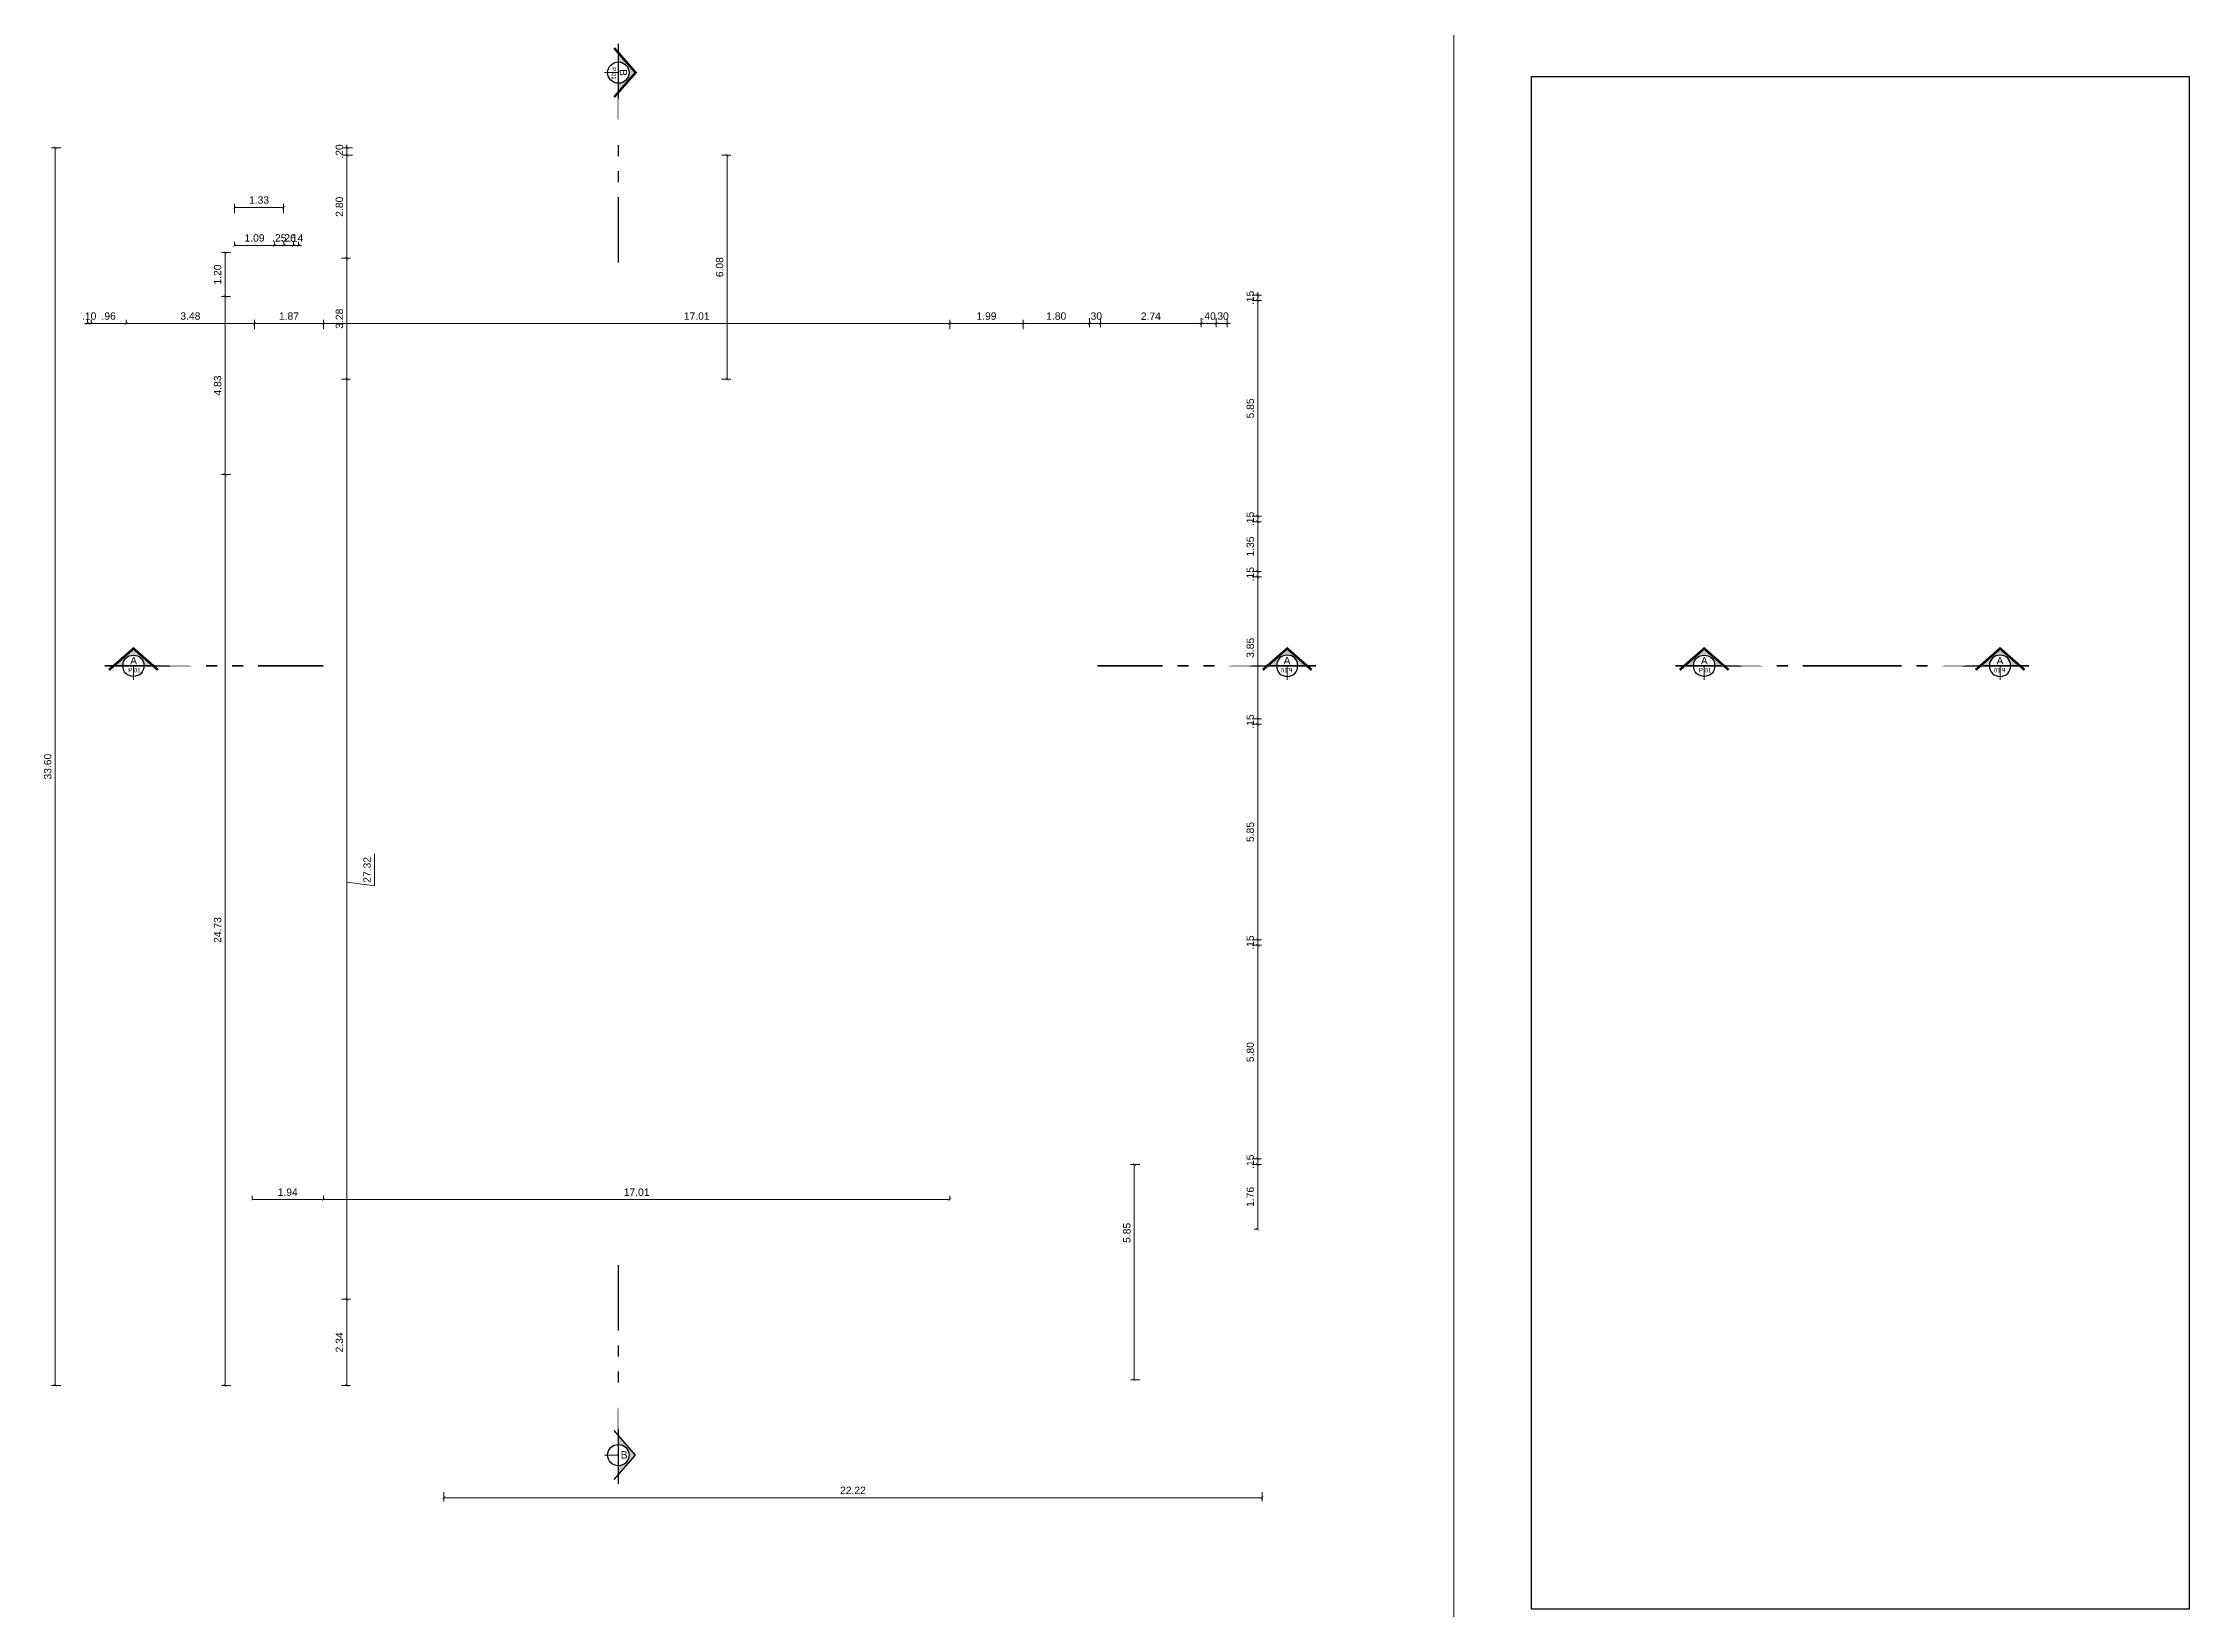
# Model space of a CAD drawing. Header units: metres. Extents: x 2458 to 3695, y 243 to 513.
# Drawn here: x 2495 to 2553.3, y 306.3 to 348.9 of the extents above; entities that cross this region are included whole.
import ezdxf
from ezdxf.enums import TextEntityAlignment as Align

# ---------------------------------------------------------------- set-up
doc = ezdxf.new("R2010")
doc.units = ezdxf.units.M
doc.header["$LTSCALE"] = 5
doc.header["$MEASUREMENT"] = 0
doc.header["$PDMODE"] = 1
for name, color, linetype, lineweight in [('2prancha', 4, 'Continuous', 18), ('ADD_LINE', 7, 'Continuous', 0), ('COTAS', 1, 'Continuous', 0), ('texto', 3, 'Continuous', 25)]:
    doc.layers.add(name, color=color, linetype=linetype, lineweight=lineweight)
for name, color, linetype in [('COTA 1 100', 2, 'Continuous'), ('PENA 02', 2, 'Continuous'), ('SIMB_CORTE', 3, 'Continuous')]:
    doc.layers.add(name, color=color, linetype=linetype)
doc.styles.add('Luana', font='arial.ttf')
doc.dimstyles.new('arial100', dxfattribs={"dimtxt": 0.2, "dimasz": 0.08, "dimexe": 0.1, "dimexo": 0.2, "dimgap": 0.1, "dimtad": 1, "dimzin": 4, "dimdsep": 46, "dimtxsty": 'Luana', "dimblk": 'ARCHTICK', "dimcen": 0, "dimclrd": 7, "dimclre": 7, "dimclrt": 256, "dimadec": 0, "dimazin": 0, "dimtfac": 1, "dimtix": 1, "dimtmove": 0, "dimatfit": 3, "dimldrblk": 'CLOSEDBLANK', "dimfxl": 0, "dimlwd": 5, "dimlwe": 5, "dimarcsym": 0})

msp = doc.modelspace()

# ---------------------------------------------------------------- blocks, each defined once
blk = doc.blocks.new('SIMBOLOCORTE')
at = {"layer": 'PENA 02'}
blk.add_hatch(color=251, dxfattribs=at).paths.add_polyline_path([(0.29, 0), (0.537, 0), (0, 0.47), (-0.537, 0), (-0.29, 0, -1)])
at = {"layer": 'COTAS', "ltscale": 50}
blk.add_lwpolyline([(0, -0.378), (0, 0)], dxfattribs=at)
at = {"layer": 'PENA 02', "color": 1, "const_width": 0.0392}
blk.add_lwpolyline([(1.648, 0), (-0.785, 0)], close=True, dxfattribs=at)
at = {"layer": 'PENA 02', "const_width": 0.0654}
blk.add_lwpolyline([(-0.665, -0.112), (0, 0.47), (0.665, -0.112)], dxfattribs=at)
at = {"layer": 'PENA 02', "color": 1, "const_width": 0.0392}
for points in [[(2.274, 0), (1.969, 0)], [(2.98, 0), (2.675, 0)], [(5.159, 0), (3.381, 0)]]:
    blk.add_lwpolyline(points, dxfattribs=at)
at = {"layer": 'PENA 02'}
blk.add_circle((0, 0), 0.29, dxfattribs=at)
at = {"layer": 'PENA 02', "style": 'Luana'}
for tag, height, p in [('CORTE', 0.2, (-0.001, 0.04)), ('PRANCHA', 0.117, (0.102, -0.177))]:
    blk.add_attdef(tag, text='', height=height, dxfattribs=at).set_placement(p, align=Align.CENTER)
at = {"layer": 'texto', "color": 250, "style": 'Luana'}
blk.add_text('P', height=0.117, dxfattribs=at).set_placement((-0.143, -0.176))
blk = doc.blocks.new('A$C34AC3BC9')
at = {"layer": 'PENA 02'}
blk.add_hatch(color=251, dxfattribs=at).paths.add_polyline_path([(0, -0.9), (0, -0.652), (0.47, -1.19), (0, -1.727), (0, -1.479, 1)])
at = {"layer": 'COTAS', "ltscale": 50}
blk.add_lwpolyline([(-0.378, -1.19), (0, -1.19)], dxfattribs=at)
at = {"layer": 'PENA 02', "color": 1, "const_width": 0.0392}
for points in [[(0, 3.969), (0, 2.191)], [(0, 1.79), (0, 1.485)], [(0, 1.084), (0, 0.779)]]:
    blk.add_lwpolyline(points, dxfattribs=at)
blk.add_lwpolyline([(0, 0.458), (0, -1.974)], close=True, dxfattribs=at)
at = {"layer": 'PENA 02'}
blk.add_lwpolyline([(-0.112, -1.855), (0.47, -1.19), (-0.112, -0.525)], dxfattribs=at)
blk.add_circle((0, -1.19), 0.29, dxfattribs=at)
at = {"layer": 'PENA 02', "style": 'Luana'}
blk.add_attdef('B', text='', height=0.2, dxfattribs=at).set_placement((0.157, -1.281), align=Align.CENTER)
blk = doc.blocks.new('_ArchTick')
at = {"color": 0, "linetype": 'ByBlock', "const_width": 0.15}
blk.add_lwpolyline([(-0.5, -0.5), (0.5, 0.5)], dxfattribs=at)
blk = doc.blocks.new('*D128')
at = {"layer": 'COTA 1 100', "color": 7, "lineweight": 5}
for p, q in [((2527.86, 342.01), (2528.11, 342.01)), ((2527.86, 341.86), (2528.11, 341.86)), ((2528.01, 342.01), (2528.01, 342.09)), ((2528.01, 342.01), (2528.01, 341.86)), ((2528.01, 341.86), (2528.01, 341.78))]:
    blk.add_line(p, q, dxfattribs=at)
at = {"layer": 'Defpoints', "color": 0}
for p in [(2526.477, 342.01), (2526.477, 341.86), (2528.01, 341.86)]:
    blk.add_point(p, dxfattribs=at)
at = {"layer": 'COTA 1 100', "color": 7, "lineweight": 5, "xscale": 0.08, "yscale": 0.08, "zscale": 0.08}
for p, rotation in [((2528.01, 342.01), 270), ((2528.01, 341.86), 90)]:
    blk.add_blockref('_ArchTick', p, dxfattribs=dict(at, rotation=rotation))
at = {"layer": 'COTA 1 100', "insert": (2527.808, 341.935), "char_height": 0.2, "attachment_point": 5, "rotation": 90, "style": 'Luana'}
blk.add_mtext('.15', dxfattribs=at)
blk = doc.blocks.new('_ClosedBlank')
at = {"layer": '2prancha', "color": 0, "lineweight": -2}
for p, q in [((-1, 0.17), (0, 0)), ((-1, 0.17), (-1, -0.17)), ((0, 0), (-1, -0.17))]:
    blk.add_line(p, q, dxfattribs=at)
blk = doc.blocks.new('*D129')
at = {"layer": 'COTA 1 100', "color": 7, "lineweight": 5}
for p, q in [((2527.86, 341.86), (2528.11, 341.86)), ((2528.01, 341.86), (2528.01, 336.01)), ((2527.86, 336.01), (2528.11, 336.01))]:
    blk.add_line(p, q, dxfattribs=at)
at = {"layer": 'Defpoints', "color": 0}
for p in [(2526.477, 341.86), (2526.477, 336.01), (2528.01, 336.01)]:
    blk.add_point(p, dxfattribs=at)
at = {"layer": 'COTA 1 100', "color": 7, "lineweight": 5, "xscale": 0.08, "yscale": 0.08, "zscale": 0.08}
for p, rotation in [((2528.01, 341.86), 90), ((2528.01, 336.01), 270)]:
    blk.add_blockref('_ArchTick', p, dxfattribs=dict(at, rotation=rotation))
at = {"layer": 'COTA 1 100', "insert": (2527.808, 338.935), "char_height": 0.2, "attachment_point": 5, "rotation": 90, "style": 'Luana'}
blk.add_mtext('5.85', dxfattribs=at)
blk = doc.blocks.new('*D130')
at = {"layer": 'COTA 1 100', "color": 7, "lineweight": 5}
for p, q in [((2527.86, 336.01), (2528.11, 336.01)), ((2527.86, 335.86), (2528.11, 335.86)), ((2528.01, 336.01), (2528.01, 336.09)), ((2528.01, 336.01), (2528.01, 335.86)), ((2528.01, 335.86), (2528.01, 335.78))]:
    blk.add_line(p, q, dxfattribs=at)
at = {"layer": 'Defpoints', "color": 0}
for p in [(2526.477, 336.01), (2526.477, 335.86), (2528.01, 335.86)]:
    blk.add_point(p, dxfattribs=at)
at = {"layer": 'COTA 1 100', "color": 7, "lineweight": 5, "xscale": 0.08, "yscale": 0.08, "zscale": 0.08}
for p, rotation in [((2528.01, 336.01), 270), ((2528.01, 335.86), 90)]:
    blk.add_blockref('_ArchTick', p, dxfattribs=dict(at, rotation=rotation))
at = {"layer": 'COTA 1 100', "insert": (2527.808, 335.935), "char_height": 0.2, "attachment_point": 5, "rotation": 90, "style": 'Luana'}
blk.add_mtext('.15', dxfattribs=at)
blk = doc.blocks.new('*D131')
at = {"layer": 'COTA 1 100', "color": 7, "lineweight": 5}
for p, q in [((2527.86, 335.86), (2528.11, 335.86)), ((2528.01, 335.86), (2528.01, 334.51)), ((2527.86, 334.51), (2528.11, 334.51))]:
    blk.add_line(p, q, dxfattribs=at)
at = {"layer": 'Defpoints', "color": 0}
for p in [(2526.477, 335.86), (2526.477, 334.51), (2528.01, 334.51)]:
    blk.add_point(p, dxfattribs=at)
at = {"layer": 'COTA 1 100', "color": 7, "lineweight": 5, "xscale": 0.08, "yscale": 0.08, "zscale": 0.08}
for p, rotation in [((2528.01, 335.86), 90), ((2528.01, 334.51), 270)]:
    blk.add_blockref('_ArchTick', p, dxfattribs=dict(at, rotation=rotation))
at = {"layer": 'COTA 1 100', "insert": (2527.808, 335.185), "char_height": 0.2, "attachment_point": 5, "rotation": 90, "style": 'Luana'}
blk.add_mtext('1.35', dxfattribs=at)
blk = doc.blocks.new('*D132')
at = {"layer": 'COTA 1 100', "color": 7, "lineweight": 5}
for p, q in [((2528.01, 334.51), (2528.01, 334.59)), ((2527.86, 334.51), (2528.11, 334.51)), ((2527.86, 334.36), (2528.11, 334.36)), ((2528.01, 334.51), (2528.01, 334.36)), ((2528.01, 334.36), (2528.01, 334.28))]:
    blk.add_line(p, q, dxfattribs=at)
at = {"layer": 'Defpoints', "color": 0}
for p in [(2526.472, 334.36), (2526.477, 334.51), (2528.01, 334.36)]:
    blk.add_point(p, dxfattribs=at)
at = {"layer": 'COTA 1 100', "color": 7, "lineweight": 5, "xscale": 0.08, "yscale": 0.08, "zscale": 0.08}
for p, rotation in [((2528.01, 334.51), 270), ((2528.01, 334.36), 90)]:
    blk.add_blockref('_ArchTick', p, dxfattribs=dict(at, rotation=rotation))
at = {"layer": 'COTA 1 100', "insert": (2527.808, 334.435), "char_height": 0.2, "attachment_point": 5, "rotation": 90, "style": 'Luana'}
blk.add_mtext('.15', dxfattribs=at)
blk = doc.blocks.new('*D133')
at = {"layer": 'COTA 1 100', "color": 7, "lineweight": 5}
for p, q in [((2527.86, 334.36), (2528.11, 334.36)), ((2528.01, 334.36), (2528.01, 330.51)), ((2527.86, 330.51), (2528.11, 330.51))]:
    blk.add_line(p, q, dxfattribs=at)
at = {"layer": 'Defpoints', "color": 0}
for p in [(2526.472, 334.36), (2526.467, 330.51), (2528.01, 330.51)]:
    blk.add_point(p, dxfattribs=at)
at = {"layer": 'COTA 1 100', "color": 7, "lineweight": 5, "xscale": 0.08, "yscale": 0.08, "zscale": 0.08}
for p, rotation in [((2528.01, 334.36), 90), ((2528.01, 330.51), 270)]:
    blk.add_blockref('_ArchTick', p, dxfattribs=dict(at, rotation=rotation))
at = {"layer": 'COTA 1 100', "insert": (2527.808, 332.435), "char_height": 0.2, "attachment_point": 5, "rotation": 90, "style": 'Luana'}
blk.add_mtext('3.85', dxfattribs=at)
blk = doc.blocks.new('*D134')
at = {"layer": 'COTA 1 100', "color": 7, "lineweight": 5}
for p, q in [((2527.86, 330.51), (2528.11, 330.51)), ((2528.01, 330.51), (2528.01, 330.59)), ((2528.01, 330.51), (2528.01, 330.36)), ((2527.86, 330.36), (2528.11, 330.36)), ((2528.01, 330.36), (2528.01, 330.28))]:
    blk.add_line(p, q, dxfattribs=at)
at = {"layer": 'Defpoints', "color": 0}
for p in [(2526.467, 330.51), (2526.477, 330.36), (2528.01, 330.36)]:
    blk.add_point(p, dxfattribs=at)
at = {"layer": 'COTA 1 100', "color": 7, "lineweight": 5, "xscale": 0.08, "yscale": 0.08, "zscale": 0.08}
for p, rotation in [((2528.01, 330.51), 270), ((2528.01, 330.36), 90)]:
    blk.add_blockref('_ArchTick', p, dxfattribs=dict(at, rotation=rotation))
at = {"layer": 'COTA 1 100', "insert": (2527.808, 330.435), "char_height": 0.2, "attachment_point": 5, "rotation": 90, "style": 'Luana'}
blk.add_mtext('.15', dxfattribs=at)
blk = doc.blocks.new('*D135')
at = {"layer": 'COTA 1 100', "color": 7, "lineweight": 5}
for p, q in [((2527.86, 330.36), (2528.11, 330.36)), ((2528.01, 330.36), (2528.01, 324.51)), ((2527.86, 324.51), (2528.11, 324.51))]:
    blk.add_line(p, q, dxfattribs=at)
at = {"layer": 'Defpoints', "color": 0}
for p in [(2526.477, 330.36), (2526.477, 324.51), (2528.01, 324.51)]:
    blk.add_point(p, dxfattribs=at)
at = {"layer": 'COTA 1 100', "color": 7, "lineweight": 5, "xscale": 0.08, "yscale": 0.08, "zscale": 0.08}
for p, rotation in [((2528.01, 330.36), 90), ((2528.01, 324.51), 270)]:
    blk.add_blockref('_ArchTick', p, dxfattribs=dict(at, rotation=rotation))
at = {"layer": 'COTA 1 100', "insert": (2527.808, 327.435), "char_height": 0.2, "attachment_point": 5, "rotation": 90, "style": 'Luana'}
blk.add_mtext('5.85', dxfattribs=at)
blk = doc.blocks.new('*D136')
at = {"layer": 'COTA 1 100', "color": 7, "lineweight": 5}
for p, q in [((2527.86, 324.51), (2528.11, 324.51)), ((2527.86, 324.36), (2528.11, 324.36)), ((2528.01, 324.51), (2528.01, 324.59)), ((2528.01, 324.51), (2528.01, 324.36)), ((2528.01, 324.36), (2528.01, 324.28))]:
    blk.add_line(p, q, dxfattribs=at)
at = {"layer": 'Defpoints', "color": 0}
for p in [(2526.477, 324.51), (2526.477, 324.36), (2528.01, 324.36)]:
    blk.add_point(p, dxfattribs=at)
at = {"layer": 'COTA 1 100', "color": 7, "lineweight": 5, "xscale": 0.08, "yscale": 0.08, "zscale": 0.08}
for p, rotation in [((2528.01, 324.51), 270), ((2528.01, 324.36), 90)]:
    blk.add_blockref('_ArchTick', p, dxfattribs=dict(at, rotation=rotation))
at = {"layer": 'COTA 1 100', "insert": (2527.808, 324.435), "char_height": 0.2, "attachment_point": 5, "rotation": 90, "style": 'Luana'}
blk.add_mtext('.15', dxfattribs=at)
blk = doc.blocks.new('*D137')
at = {"layer": 'COTA 1 100', "color": 7, "lineweight": 5}
for p, q in [((2527.86, 324.36), (2528.11, 324.36)), ((2528.01, 324.36), (2528.01, 318.56)), ((2527.86, 318.56), (2528.11, 318.56))]:
    blk.add_line(p, q, dxfattribs=at)
at = {"layer": 'Defpoints', "color": 0}
for p in [(2526.477, 324.36), (2526.477, 318.56), (2528.01, 318.56)]:
    blk.add_point(p, dxfattribs=at)
at = {"layer": 'COTA 1 100', "color": 7, "lineweight": 5, "xscale": 0.08, "yscale": 0.08, "zscale": 0.08}
for p, rotation in [((2528.01, 324.36), 90), ((2528.01, 318.56), 270)]:
    blk.add_blockref('_ArchTick', p, dxfattribs=dict(at, rotation=rotation))
at = {"layer": 'COTA 1 100', "insert": (2527.808, 321.46), "char_height": 0.2, "attachment_point": 5, "rotation": 90, "style": 'Luana'}
blk.add_mtext('5.80', dxfattribs=at)
blk = doc.blocks.new('*D138')
at = {"layer": 'COTA 1 100', "color": 7, "lineweight": 5}
for p, q in [((2527.86, 318.56), (2528.11, 318.56)), ((2527.86, 318.41), (2528.11, 318.41)), ((2528.01, 318.56), (2528.01, 318.64)), ((2528.01, 318.56), (2528.01, 318.41)), ((2528.01, 318.41), (2528.01, 318.33))]:
    blk.add_line(p, q, dxfattribs=at)
at = {"layer": 'Defpoints', "color": 0}
for p in [(2526.477, 318.56), (2526.477, 318.41), (2528.01, 318.41)]:
    blk.add_point(p, dxfattribs=at)
at = {"layer": 'COTA 1 100', "color": 7, "lineweight": 5, "xscale": 0.08, "yscale": 0.08, "zscale": 0.08}
for p, rotation in [((2528.01, 318.56), 270), ((2528.01, 318.41), 90)]:
    blk.add_blockref('_ArchTick', p, dxfattribs=dict(at, rotation=rotation))
at = {"layer": 'COTA 1 100', "insert": (2527.808, 318.485), "char_height": 0.2, "attachment_point": 5, "rotation": 90, "style": 'Luana'}
blk.add_mtext('.15', dxfattribs=at)
blk = doc.blocks.new('*D139')
at = {"layer": 'COTA 1 100', "color": 7, "lineweight": 5}
for p, q in [((2527.86, 318.41), (2528.11, 318.41)), ((2528.01, 318.41), (2528.01, 316.65)), ((2528.01, 316.65), (2527.91, 316.65))]:
    blk.add_line(p, q, dxfattribs=at)
at = {"layer": 'Defpoints', "color": 0}
for p in [(2526.477, 318.41), (2528.01, 316.65), (2528.127, 316.65)]:
    blk.add_point(p, dxfattribs=at)
at = {"layer": 'COTA 1 100', "color": 7, "lineweight": 5, "xscale": 0.08, "yscale": 0.08, "zscale": 0.08}
for p, rotation in [((2528.01, 318.41), 90), ((2528.01, 316.65), 270)]:
    blk.add_blockref('_ArchTick', p, dxfattribs=dict(at, rotation=rotation))
at = {"layer": 'COTA 1 100', "insert": (2527.808, 317.53), "char_height": 0.2, "attachment_point": 5, "rotation": 90, "style": 'Luana'}
blk.add_mtext('1.76', dxfattribs=at)
blk = doc.blocks.new('*D140')
at = {"layer": 'COTA 1 100', "color": 7, "lineweight": 5}
for p, q in [((2524.807, 318.41), (2524.557, 318.41)), ((2524.657, 318.41), (2524.657, 312.56)), ((2524.807, 312.56), (2524.557, 312.56))]:
    blk.add_line(p, q, dxfattribs=at)
at = {"layer": 'Defpoints', "color": 0}
for p in [(2525.867, 318.41), (2524.657, 312.56), (2525.867, 312.56)]:
    blk.add_point(p, dxfattribs=at)
at = {"layer": 'COTA 1 100', "color": 7, "lineweight": 5, "xscale": 0.08, "yscale": 0.08, "zscale": 0.08}
for p, rotation in [((2524.657, 318.41), 90), ((2524.657, 312.56), 270)]:
    blk.add_blockref('_ArchTick', p, dxfattribs=dict(at, rotation=rotation))
at = {"layer": 'COTA 1 100', "insert": (2524.455, 316.554), "char_height": 0.2, "attachment_point": 5, "rotation": 90, "style": 'Luana'}
blk.add_mtext('5.85', dxfattribs=at)
blk = doc.blocks.new('*D141')
at = {"layer": 'COTA 1 100', "color": 7, "lineweight": 5}
for p, q in [((2503.123, 314.75), (2503.373, 314.75)), ((2503.273, 314.75), (2503.273, 312.41)), ((2503.123, 312.41), (2503.373, 312.41))]:
    blk.add_line(p, q, dxfattribs=at)
at = {"layer": 'Defpoints', "color": 0}
for p in [(2502.637, 314.75), (2502.637, 312.41), (2503.273, 312.41)]:
    blk.add_point(p, dxfattribs=at)
at = {"layer": 'COTA 1 100', "color": 7, "lineweight": 5, "xscale": 0.08, "yscale": 0.08, "zscale": 0.08}
for p, rotation in [((2503.273, 314.75), 90), ((2503.273, 312.41), 270)]:
    blk.add_blockref('_ArchTick', p, dxfattribs=dict(at, rotation=rotation))
at = {"layer": 'COTA 1 100', "insert": (2503.071, 313.58), "char_height": 0.2, "attachment_point": 5, "rotation": 90, "style": 'Luana'}
blk.add_mtext('2.34', dxfattribs=at)
blk = doc.blocks.new('*D142')
at = {"layer": 'COTA 1 100', "color": 7, "lineweight": 5}
for p, q in [((2503.123, 339.73), (2503.373, 339.73)), ((2503.273, 312.41), (2503.273, 339.73)), ((2504.025, 325.97), (2504.025, 326.846)), ((2503.273, 326.07), (2504.025, 325.97)), ((2503.123, 312.41), (2503.373, 312.41))]:
    blk.add_line(p, q, dxfattribs=at)
at = {"layer": 'Defpoints', "color": 0}
for p in [(2502.637, 339.73), (2503.273, 339.73), (2502.637, 312.41)]:
    blk.add_point(p, dxfattribs=at)
at = {"layer": 'COTA 1 100', "color": 7, "lineweight": 5, "xscale": 0.08, "yscale": 0.08, "zscale": 0.08}
for p, rotation in [((2503.273, 339.73), 90), ((2503.273, 312.41), 270)]:
    blk.add_blockref('_ArchTick', p, dxfattribs=dict(at, rotation=rotation))
at = {"layer": 'COTA 1 100', "insert": (2503.822, 326.408), "char_height": 0.2, "attachment_point": 5, "rotation": 90, "style": 'Luana'}
blk.add_mtext('27.32', dxfattribs=at)
blk = doc.blocks.new('*D143')
at = {"layer": 'COTA 1 100', "color": 7, "lineweight": 5}
for p, q in [((2503.123, 343.01), (2503.373, 343.01)), ((2503.273, 339.73), (2503.273, 343.01)), ((2503.123, 339.73), (2503.373, 339.73))]:
    blk.add_line(p, q, dxfattribs=at)
at = {"layer": 'Defpoints', "color": 0}
for p in [(2502.082, 343.01), (2503.273, 343.01), (2502.637, 339.73)]:
    blk.add_point(p, dxfattribs=at)
at = {"layer": 'COTA 1 100', "color": 7, "lineweight": 5, "xscale": 0.08, "yscale": 0.08, "zscale": 0.08}
for p, rotation in [((2503.273, 343.01), 90), ((2503.273, 339.73), 270)]:
    blk.add_blockref('_ArchTick', p, dxfattribs=dict(at, rotation=rotation))
at = {"layer": 'COTA 1 100', "insert": (2503.071, 341.37), "char_height": 0.2, "attachment_point": 5, "rotation": 90, "style": 'Luana'}
blk.add_mtext('3.28', dxfattribs=at)
blk = doc.blocks.new('*D144')
at = {"layer": 'COTA 1 100', "color": 7, "lineweight": 5}
for p, q in [((2503.423, 345.81), (2503.173, 345.81)), ((2503.273, 343.01), (2503.273, 345.81)), ((2503.123, 343.01), (2503.373, 343.01))]:
    blk.add_line(p, q, dxfattribs=at)
at = {"layer": 'Defpoints', "color": 0}
for p in [(2503.273, 345.81), (2511.062, 345.81), (2502.082, 343.01)]:
    blk.add_point(p, dxfattribs=at)
at = {"layer": 'COTA 1 100', "color": 7, "lineweight": 5, "xscale": 0.08, "yscale": 0.08, "zscale": 0.08}
for p, rotation in [((2503.273, 345.81), 90), ((2503.273, 343.01), 270)]:
    blk.add_blockref('_ArchTick', p, dxfattribs=dict(at, rotation=rotation))
at = {"layer": 'COTA 1 100', "insert": (2503.071, 344.41), "char_height": 0.2, "attachment_point": 5, "rotation": 90, "style": 'Luana'}
blk.add_mtext('2.80', dxfattribs=at)
blk = doc.blocks.new('*D145')
at = {"layer": 'COTA 1 100', "color": 7, "lineweight": 5}
for p, q in [((2503.423, 346.01), (2503.173, 346.01)), ((2503.423, 345.81), (2503.173, 345.81)), ((2503.273, 346.01), (2503.273, 346.09)), ((2503.273, 345.81), (2503.273, 346.01)), ((2503.273, 345.81), (2503.273, 345.73))]:
    blk.add_line(p, q, dxfattribs=at)
at = {"layer": 'Defpoints', "color": 0}
for p in [(2503.273, 346.01), (2511.059, 346.01), (2511.062, 345.81)]:
    blk.add_point(p, dxfattribs=at)
at = {"layer": 'COTA 1 100', "color": 7, "lineweight": 5, "xscale": 0.08, "yscale": 0.08, "zscale": 0.08}
for p, rotation in [((2503.273, 346.01), 270), ((2503.273, 345.81), 90)]:
    blk.add_blockref('_ArchTick', p, dxfattribs=dict(at, rotation=rotation))
at = {"layer": 'COTA 1 100', "insert": (2503.071, 345.91), "char_height": 0.2, "attachment_point": 5, "rotation": 90, "style": 'Luana'}
blk.add_mtext('.20', dxfattribs=at)
blk = doc.blocks.new('*D146')
at = {"layer": 'COTA 1 100', "color": 7, "lineweight": 5}
for p, q in [((2500.115, 343.17), (2499.865, 343.17)), ((2499.965, 343.17), (2499.965, 341.97)), ((2500.115, 341.97), (2499.865, 341.97))]:
    blk.add_line(p, q, dxfattribs=at)
at = {"layer": 'Defpoints', "color": 0}
for p in [(2501.312, 343.17), (2499.965, 341.97), (2501.312, 341.97)]:
    blk.add_point(p, dxfattribs=at)
at = {"layer": 'COTA 1 100', "color": 7, "lineweight": 5, "xscale": 0.08, "yscale": 0.08, "zscale": 0.08}
for p, rotation in [((2499.965, 343.17), 90), ((2499.965, 341.97), 270)]:
    blk.add_blockref('_ArchTick', p, dxfattribs=dict(at, rotation=rotation))
at = {"layer": 'COTA 1 100', "insert": (2499.763, 342.57), "char_height": 0.2, "attachment_point": 5, "rotation": 90, "style": 'Luana'}
blk.add_mtext('1.20', dxfattribs=at)
blk = doc.blocks.new('*D147')
at = {"layer": 'COTA 1 100', "color": 7, "lineweight": 5}
for p, q in [((2501.822, 343.359), (2501.742, 343.359)), ((2501.822, 343.359), (2501.822, 343.459)), ((2501.963, 343.359), (2501.822, 343.359)), ((2501.963, 343.359), (2501.963, 343.459)), ((2501.963, 343.359), (2502.043, 343.359))]:
    blk.add_line(p, q, dxfattribs=at)
at = {"layer": 'Defpoints', "color": 0}
for p in [(2501.822, 343.359), (2501.822, 343.17), (2501.963, 343.17)]:
    blk.add_point(p, dxfattribs=at)
at = {"layer": 'COTA 1 100', "color": 7, "lineweight": 5, "xscale": 0.08, "yscale": 0.08, "zscale": 0.08}
blk.add_blockref('_ArchTick', (2501.822, 343.359), dxfattribs=at)
at = {"layer": 'COTA 1 100', "color": 7, "lineweight": 5, "xscale": 0.08, "yscale": 0.08, "zscale": 0.08, "rotation": 180}
blk.add_blockref('_ArchTick', (2501.963, 343.359), dxfattribs=at)
at = {"layer": 'COTA 1 100', "insert": (2501.893, 343.56), "char_height": 0.2, "attachment_point": 5, "style": 'Luana'}
blk.add_mtext('.14', dxfattribs=at)
blk = doc.blocks.new('*D148')
at = {"layer": 'COTA 1 100', "color": 7, "lineweight": 5}
for p, q in [((2501.562, 343.359), (2501.482, 343.359)), ((2501.562, 343.348), (2501.562, 343.459)), ((2501.822, 343.359), (2501.562, 343.359)), ((2501.822, 343.359), (2501.822, 343.459)), ((2501.822, 343.359), (2501.902, 343.359))]:
    blk.add_line(p, q, dxfattribs=at)
at = {"layer": 'Defpoints', "color": 0}
for p in [(2501.562, 343.359), (2501.562, 343.148), (2501.822, 343.17)]:
    blk.add_point(p, dxfattribs=at)
at = {"layer": 'COTA 1 100', "color": 7, "lineweight": 5, "xscale": 0.08, "yscale": 0.08, "zscale": 0.08}
blk.add_blockref('_ArchTick', (2501.562, 343.359), dxfattribs=at)
at = {"layer": 'COTA 1 100', "color": 7, "lineweight": 5, "xscale": 0.08, "yscale": 0.08, "zscale": 0.08, "rotation": 180}
blk.add_blockref('_ArchTick', (2501.822, 343.359), dxfattribs=at)
at = {"layer": 'COTA 1 100', "insert": (2501.692, 343.562), "char_height": 0.2, "attachment_point": 5, "style": 'Luana'}
blk.add_mtext('.26', dxfattribs=at)
blk = doc.blocks.new('*D149')
at = {"layer": 'COTA 1 100', "color": 7, "lineweight": 5}
for p, q in [((2501.312, 343.359), (2501.232, 343.359)), ((2501.312, 343.359), (2501.312, 343.459)), ((2501.562, 343.359), (2501.312, 343.359)), ((2501.562, 343.348), (2501.562, 343.459)), ((2501.562, 343.359), (2501.642, 343.359))]:
    blk.add_line(p, q, dxfattribs=at)
at = {"layer": 'Defpoints', "color": 0}
for p in [(2501.312, 343.359), (2501.312, 343.17), (2501.562, 343.148)]:
    blk.add_point(p, dxfattribs=at)
at = {"layer": 'COTA 1 100', "color": 7, "lineweight": 5, "xscale": 0.08, "yscale": 0.08, "zscale": 0.08}
blk.add_blockref('_ArchTick', (2501.312, 343.359), dxfattribs=at)
at = {"layer": 'COTA 1 100', "color": 7, "lineweight": 5, "xscale": 0.08, "yscale": 0.08, "zscale": 0.08, "rotation": 180}
blk.add_blockref('_ArchTick', (2501.562, 343.359), dxfattribs=at)
at = {"layer": 'COTA 1 100', "insert": (2501.437, 343.562), "char_height": 0.2, "attachment_point": 5, "style": 'Luana'}
blk.add_mtext('.25', dxfattribs=at)
blk = doc.blocks.new('*D150')
at = {"layer": 'COTA 1 100', "color": 7, "lineweight": 5}
for p, q in [((2500.222, 343.359), (2500.222, 343.459)), ((2501.312, 343.359), (2500.222, 343.359)), ((2501.312, 343.359), (2501.312, 343.459))]:
    blk.add_line(p, q, dxfattribs=at)
at = {"layer": 'Defpoints', "color": 0}
for p in [(2500.222, 343.359), (2500.222, 343.359), (2501.312, 343.17)]:
    blk.add_point(p, dxfattribs=at)
at = {"layer": 'COTA 1 100', "color": 7, "lineweight": 5, "xscale": 0.08, "yscale": 0.08, "zscale": 0.08, "rotation": 180}
blk.add_blockref('_ArchTick', (2500.222, 343.359), dxfattribs=at)
at = {"layer": 'COTA 1 100', "color": 7, "lineweight": 5, "xscale": 0.08, "yscale": 0.08, "zscale": 0.08}
blk.add_blockref('_ArchTick', (2501.312, 343.359), dxfattribs=at)
at = {"layer": 'COTA 1 100', "insert": (2500.767, 343.562), "char_height": 0.2, "attachment_point": 5, "style": 'Luana'}
blk.add_mtext('1.09', dxfattribs=at)
blk = doc.blocks.new('*D151')
at = {"layer": 'COTA 1 100', "color": 7, "lineweight": 5}
for p, q in [((2500.222, 344.239), (2500.222, 344.489)), ((2501.554, 344.239), (2501.554, 344.489)), ((2501.554, 344.389), (2500.222, 344.389))]:
    blk.add_line(p, q, dxfattribs=at)
at = {"layer": 'Defpoints', "color": 0}
for p in [(2500.222, 344.389), (2500.222, 343.156), (2501.554, 343.156)]:
    blk.add_point(p, dxfattribs=at)
at = {"layer": 'COTA 1 100', "color": 7, "lineweight": 5, "xscale": 0.08, "yscale": 0.08, "zscale": 0.08, "rotation": 180}
blk.add_blockref('_ArchTick', (2500.222, 344.389), dxfattribs=at)
at = {"layer": 'COTA 1 100', "color": 7, "lineweight": 5, "xscale": 0.08, "yscale": 0.08, "zscale": 0.08}
blk.add_blockref('_ArchTick', (2501.554, 344.389), dxfattribs=at)
at = {"layer": 'COTA 1 100', "insert": (2500.888, 344.591), "char_height": 0.2, "attachment_point": 5, "style": 'Luana'}
blk.add_mtext('1.33', dxfattribs=at)
blk = doc.blocks.new('*D152')
at = {"layer": 'COTA 1 100', "color": 7, "lineweight": 5}
for p, q in [((2526.877, 341.238), (2526.797, 341.238)), ((2526.877, 341.388), (2526.877, 341.138)), ((2527.177, 341.238), (2526.877, 341.238)), ((2527.177, 341.388), (2527.177, 341.138)), ((2527.177, 341.238), (2527.257, 341.238))]:
    blk.add_line(p, q, dxfattribs=at)
at = {"layer": 'Defpoints', "color": 0}
for p in [(2526.877, 342.02), (2527.177, 342.02), (2526.877, 341.238)]:
    blk.add_point(p, dxfattribs=at)
at = {"layer": 'COTA 1 100', "color": 7, "lineweight": 5, "xscale": 0.08, "yscale": 0.08, "zscale": 0.08}
blk.add_blockref('_ArchTick', (2526.877, 341.238), dxfattribs=at)
at = {"layer": 'COTA 1 100', "color": 7, "lineweight": 5, "xscale": 0.08, "yscale": 0.08, "zscale": 0.08, "rotation": 180}
blk.add_blockref('_ArchTick', (2527.177, 341.238), dxfattribs=at)
at = {"layer": 'COTA 1 100', "insert": (2527.027, 341.44), "char_height": 0.2, "attachment_point": 5, "style": 'Luana'}
blk.add_mtext('.30', dxfattribs=at)
blk = doc.blocks.new('*D153')
at = {"layer": 'COTA 1 100', "color": 7, "lineweight": 5}
for p, q in [((2526.477, 341.238), (2526.397, 341.238)), ((2526.477, 341.388), (2526.477, 341.138)), ((2526.877, 341.238), (2526.477, 341.238)), ((2526.877, 341.388), (2526.877, 341.138)), ((2526.877, 341.238), (2526.957, 341.238))]:
    blk.add_line(p, q, dxfattribs=at)
at = {"layer": 'Defpoints', "color": 0}
for p in [(2526.477, 341.885), (2526.877, 342.02), (2526.477, 341.238)]:
    blk.add_point(p, dxfattribs=at)
at = {"layer": 'COTA 1 100', "color": 7, "lineweight": 5, "xscale": 0.08, "yscale": 0.08, "zscale": 0.08}
blk.add_blockref('_ArchTick', (2526.477, 341.238), dxfattribs=at)
at = {"layer": 'COTA 1 100', "color": 7, "lineweight": 5, "xscale": 0.08, "yscale": 0.08, "zscale": 0.08, "rotation": 180}
blk.add_blockref('_ArchTick', (2526.877, 341.238), dxfattribs=at)
at = {"layer": 'COTA 1 100', "insert": (2526.677, 341.44), "char_height": 0.2, "attachment_point": 5, "style": 'Luana'}
blk.add_mtext('.40', dxfattribs=at)
blk = doc.blocks.new('*D154')
at = {"layer": 'COTA 1 100', "color": 7, "lineweight": 5}
for p, q in [((2523.737, 341.388), (2523.737, 341.138)), ((2526.477, 341.238), (2523.737, 341.238)), ((2526.477, 341.388), (2526.477, 341.138))]:
    blk.add_line(p, q, dxfattribs=at)
at = {"layer": 'Defpoints', "color": 0}
for p in [(2523.737, 341.86), (2526.477, 341.885), (2523.737, 341.238)]:
    blk.add_point(p, dxfattribs=at)
at = {"layer": 'COTA 1 100', "color": 7, "lineweight": 5, "xscale": 0.08, "yscale": 0.08, "zscale": 0.08, "rotation": 180}
blk.add_blockref('_ArchTick', (2523.737, 341.238), dxfattribs=at)
at = {"layer": 'COTA 1 100', "color": 7, "lineweight": 5, "xscale": 0.08, "yscale": 0.08, "zscale": 0.08}
blk.add_blockref('_ArchTick', (2526.477, 341.238), dxfattribs=at)
at = {"layer": 'COTA 1 100', "insert": (2525.107, 341.438), "char_height": 0.2, "attachment_point": 5, "style": 'Luana'}
blk.add_mtext('2.74', dxfattribs=at)
blk = doc.blocks.new('*D155')
at = {"layer": 'COTA 1 100', "color": 7, "lineweight": 5}
for p, q in [((2523.437, 341.238), (2523.357, 341.238)), ((2523.437, 341.388), (2523.437, 341.138)), ((2523.737, 341.238), (2523.437, 341.238)), ((2523.737, 341.388), (2523.737, 341.138)), ((2523.737, 341.238), (2523.817, 341.238))]:
    blk.add_line(p, q, dxfattribs=at)
at = {"layer": 'Defpoints', "color": 0}
for p in [(2523.437, 341.96), (2523.737, 341.86), (2523.437, 341.238)]:
    blk.add_point(p, dxfattribs=at)
at = {"layer": 'COTA 1 100', "color": 7, "lineweight": 5, "xscale": 0.08, "yscale": 0.08, "zscale": 0.08}
blk.add_blockref('_ArchTick', (2523.437, 341.238), dxfattribs=at)
at = {"layer": 'COTA 1 100', "color": 7, "lineweight": 5, "xscale": 0.08, "yscale": 0.08, "zscale": 0.08, "rotation": 180}
blk.add_blockref('_ArchTick', (2523.737, 341.238), dxfattribs=at)
at = {"layer": 'COTA 1 100', "insert": (2523.587, 341.44), "char_height": 0.2, "attachment_point": 5, "style": 'Luana'}
blk.add_mtext('.30', dxfattribs=at)
blk = doc.blocks.new('*D156')
at = {"layer": 'COTA 1 100', "color": 7, "lineweight": 5}
for p, q in [((2521.637, 341.088), (2521.637, 341.338)), ((2523.437, 341.238), (2521.637, 341.238)), ((2523.437, 341.388), (2523.437, 341.138))]:
    blk.add_line(p, q, dxfattribs=at)
at = {"layer": 'Defpoints', "color": 0}
for p in [(2523.437, 341.96), (2521.637, 341.238), (2521.637, 340.86)]:
    blk.add_point(p, dxfattribs=at)
at = {"layer": 'COTA 1 100', "color": 7, "lineweight": 5, "xscale": 0.08, "yscale": 0.08, "zscale": 0.08, "rotation": 180}
blk.add_blockref('_ArchTick', (2521.637, 341.238), dxfattribs=at)
at = {"layer": 'COTA 1 100', "color": 7, "lineweight": 5, "xscale": 0.08, "yscale": 0.08, "zscale": 0.08}
blk.add_blockref('_ArchTick', (2523.437, 341.238), dxfattribs=at)
at = {"layer": 'COTA 1 100', "insert": (2522.537, 341.44), "char_height": 0.2, "attachment_point": 5, "style": 'Luana'}
blk.add_mtext('1.80', dxfattribs=at)
blk = doc.blocks.new('*D157')
at = {"layer": 'COTA 1 100', "color": 7, "lineweight": 5}
for p, q in [((2519.647, 341.088), (2519.647, 341.338)), ((2521.637, 341.238), (2519.647, 341.238)), ((2521.637, 341.088), (2521.637, 341.338))]:
    blk.add_line(p, q, dxfattribs=at)
at = {"layer": 'Defpoints', "color": 0}
for p in [(2519.647, 341.238), (2521.637, 340.86), (2519.647, 339.73)]:
    blk.add_point(p, dxfattribs=at)
at = {"layer": 'COTA 1 100', "color": 7, "lineweight": 5, "xscale": 0.08, "yscale": 0.08, "zscale": 0.08, "rotation": 180}
blk.add_blockref('_ArchTick', (2519.647, 341.238), dxfattribs=at)
at = {"layer": 'COTA 1 100', "color": 7, "lineweight": 5, "xscale": 0.08, "yscale": 0.08, "zscale": 0.08}
blk.add_blockref('_ArchTick', (2521.637, 341.238), dxfattribs=at)
at = {"layer": 'COTA 1 100', "insert": (2520.642, 341.44), "char_height": 0.2, "attachment_point": 5, "style": 'Luana'}
blk.add_mtext('1.99', dxfattribs=at)
blk = doc.blocks.new('*D158')
at = {"layer": 'COTA 1 100', "color": 7, "lineweight": 5}
for p, q in [((2502.637, 341.088), (2502.637, 341.338)), ((2519.647, 341.238), (2502.637, 341.238)), ((2519.647, 341.088), (2519.647, 341.338))]:
    blk.add_line(p, q, dxfattribs=at)
at = {"layer": 'Defpoints', "color": 0}
for p in [(2502.637, 341.238), (2502.637, 339.73), (2519.647, 339.73)]:
    blk.add_point(p, dxfattribs=at)
at = {"layer": 'COTA 1 100', "color": 7, "lineweight": 5, "xscale": 0.08, "yscale": 0.08, "zscale": 0.08, "rotation": 180}
blk.add_blockref('_ArchTick', (2502.637, 341.238), dxfattribs=at)
at = {"layer": 'COTA 1 100', "color": 7, "lineweight": 5, "xscale": 0.08, "yscale": 0.08, "zscale": 0.08}
blk.add_blockref('_ArchTick', (2519.647, 341.238), dxfattribs=at)
at = {"layer": 'COTA 1 100', "insert": (2512.774, 341.44), "char_height": 0.2, "attachment_point": 5, "style": 'Luana'}
blk.add_mtext('17.01', dxfattribs=at)
blk = doc.blocks.new('*D159')
at = {"layer": 'COTA 1 100', "color": 7, "lineweight": 5}
for p, q in [((2500.765, 341.088), (2500.765, 341.338)), ((2502.637, 341.238), (2500.765, 341.238)), ((2502.637, 341.088), (2502.637, 341.338))]:
    blk.add_line(p, q, dxfattribs=at)
at = {"layer": 'Defpoints', "color": 0}
for p in [(2500.765, 341.238), (2500.765, 339.555), (2502.637, 339.73)]:
    blk.add_point(p, dxfattribs=at)
at = {"layer": 'COTA 1 100', "color": 7, "lineweight": 5, "xscale": 0.08, "yscale": 0.08, "zscale": 0.08, "rotation": 180}
blk.add_blockref('_ArchTick', (2500.765, 341.238), dxfattribs=at)
at = {"layer": 'COTA 1 100', "color": 7, "lineweight": 5, "xscale": 0.08, "yscale": 0.08, "zscale": 0.08}
blk.add_blockref('_ArchTick', (2502.637, 341.238), dxfattribs=at)
at = {"layer": 'COTA 1 100', "insert": (2501.701, 341.44), "char_height": 0.2, "attachment_point": 5, "style": 'Luana'}
blk.add_mtext('1.87', dxfattribs=at)
blk = doc.blocks.new('*D160')
at = {"layer": 'COTA 1 100', "color": 7, "lineweight": 5}
for p, q in [((2497.282, 341.238), (2497.282, 341.338)), ((2500.765, 341.238), (2497.282, 341.238)), ((2500.765, 341.088), (2500.765, 341.338))]:
    blk.add_line(p, q, dxfattribs=at)
at = {"layer": 'Defpoints', "color": 0}
for p in [(2497.282, 341.238), (2497.282, 341.238), (2500.765, 339.555)]:
    blk.add_point(p, dxfattribs=at)
at = {"layer": 'COTA 1 100', "color": 7, "lineweight": 5, "xscale": 0.08, "yscale": 0.08, "zscale": 0.08, "rotation": 180}
blk.add_blockref('_ArchTick', (2497.282, 341.238), dxfattribs=at)
at = {"layer": 'COTA 1 100', "color": 7, "lineweight": 5, "xscale": 0.08, "yscale": 0.08, "zscale": 0.08}
blk.add_blockref('_ArchTick', (2500.765, 341.238), dxfattribs=at)
at = {"layer": 'COTA 1 100', "insert": (2499.023, 341.44), "char_height": 0.2, "attachment_point": 5, "style": 'Luana'}
blk.add_mtext('3.48', dxfattribs=at)
blk = doc.blocks.new('*D161')
at = {"layer": 'COTA 1 100', "color": 7, "lineweight": 5}
for p, q in [((2496.325, 341.238), (2496.325, 341.338)), ((2497.282, 341.238), (2496.325, 341.238)), ((2497.282, 341.238), (2497.282, 341.338))]:
    blk.add_line(p, q, dxfattribs=at)
at = {"layer": 'Defpoints', "color": 0}
for p in [(2496.325, 341.238), (2496.325, 341.238), (2497.282, 341.238)]:
    blk.add_point(p, dxfattribs=at)
at = {"layer": 'COTA 1 100', "color": 7, "lineweight": 5, "xscale": 0.08, "yscale": 0.08, "zscale": 0.08, "rotation": 180}
blk.add_blockref('_ArchTick', (2496.325, 341.238), dxfattribs=at)
at = {"layer": 'COTA 1 100', "color": 7, "lineweight": 5, "xscale": 0.08, "yscale": 0.08, "zscale": 0.08}
blk.add_blockref('_ArchTick', (2497.282, 341.238), dxfattribs=at)
at = {"layer": 'COTA 1 100', "insert": (2496.804, 341.44), "char_height": 0.2, "attachment_point": 5, "style": 'Luana'}
blk.add_mtext('.96', dxfattribs=at)
blk = doc.blocks.new('*D162')
at = {"layer": 'COTA 1 100', "color": 7, "lineweight": 5}
for p, q in [((2496.225, 341.238), (2496.145, 341.238)), ((2496.225, 341.238), (2496.225, 341.338)), ((2496.325, 341.238), (2496.225, 341.238)), ((2496.325, 341.238), (2496.325, 341.338)), ((2496.325, 341.238), (2496.405, 341.238))]:
    blk.add_line(p, q, dxfattribs=at)
at = {"layer": 'Defpoints', "color": 0}
for p in [(2496.225, 341.238), (2496.225, 341.198), (2496.325, 341.238)]:
    blk.add_point(p, dxfattribs=at)
at = {"layer": 'COTA 1 100', "color": 7, "lineweight": 5, "xscale": 0.08, "yscale": 0.08, "zscale": 0.08}
blk.add_blockref('_ArchTick', (2496.225, 341.238), dxfattribs=at)
at = {"layer": 'COTA 1 100', "color": 7, "lineweight": 5, "xscale": 0.08, "yscale": 0.08, "zscale": 0.08, "rotation": 180}
blk.add_blockref('_ArchTick', (2496.325, 341.238), dxfattribs=at)
at = {"layer": 'COTA 1 100', "insert": (2496.275, 341.44), "char_height": 0.2, "attachment_point": 5, "style": 'Luana'}
blk.add_mtext('.10', dxfattribs=at)
blk = doc.blocks.new('*D163')
at = {"layer": 'COTA 1 100', "color": 7, "lineweight": 5}
for p, q in [((2513.448, 345.81), (2513.698, 345.81)), ((2513.598, 345.81), (2513.598, 339.73)), ((2513.448, 339.73), (2513.698, 339.73))]:
    blk.add_line(p, q, dxfattribs=at)
at = {"layer": 'Defpoints', "color": 0}
for p in [(2511.062, 345.81), (2511.142, 339.73), (2513.598, 339.73)]:
    blk.add_point(p, dxfattribs=at)
at = {"layer": 'COTA 1 100', "color": 7, "lineweight": 5, "xscale": 0.08, "yscale": 0.08, "zscale": 0.08}
for p, rotation in [((2513.598, 345.81), 90), ((2513.598, 339.73), 270)]:
    blk.add_blockref('_ArchTick', p, dxfattribs=dict(at, rotation=rotation))
at = {"layer": 'COTA 1 100', "insert": (2513.396, 342.77), "char_height": 0.2, "attachment_point": 5, "rotation": 90, "style": 'Luana'}
blk.add_mtext('6.08', dxfattribs=at)
blk = doc.blocks.new('*D164')
at = {"layer": 'COTA 1 100', "color": 7, "lineweight": 5}
for p, q in [((2502.637, 317.455), (2502.637, 317.555)), ((2519.647, 317.455), (2502.637, 317.455)), ((2519.647, 317.455), (2519.647, 317.555))]:
    blk.add_line(p, q, dxfattribs=at)
at = {"layer": 'Defpoints', "color": 0}
for p in [(2502.637, 317.455), (2502.637, 317.45), (2519.647, 317.45)]:
    blk.add_point(p, dxfattribs=at)
at = {"layer": 'COTA 1 100', "color": 7, "lineweight": 5, "xscale": 0.08, "yscale": 0.08, "zscale": 0.08, "rotation": 180}
blk.add_blockref('_ArchTick', (2502.637, 317.455), dxfattribs=at)
at = {"layer": 'COTA 1 100', "color": 7, "lineweight": 5, "xscale": 0.08, "yscale": 0.08, "zscale": 0.08}
blk.add_blockref('_ArchTick', (2519.647, 317.455), dxfattribs=at)
at = {"layer": 'COTA 1 100', "insert": (2511.142, 317.657), "char_height": 0.2, "attachment_point": 5, "style": 'Luana'}
blk.add_mtext('17.01', dxfattribs=at)
blk = doc.blocks.new('*D165')
at = {"layer": 'COTA 1 100', "color": 7, "lineweight": 5}
for p, q in [((2500.697, 317.455), (2500.697, 317.555)), ((2502.637, 317.455), (2500.697, 317.455)), ((2502.637, 317.455), (2502.637, 317.555))]:
    blk.add_line(p, q, dxfattribs=at)
at = {"layer": 'Defpoints', "color": 0}
for p in [(2500.697, 317.455), (2500.697, 317.455), (2502.637, 317.45)]:
    blk.add_point(p, dxfattribs=at)
at = {"layer": 'COTA 1 100', "color": 7, "lineweight": 5, "xscale": 0.08, "yscale": 0.08, "zscale": 0.08, "rotation": 180}
blk.add_blockref('_ArchTick', (2500.697, 317.455), dxfattribs=at)
at = {"layer": 'COTA 1 100', "color": 7, "lineweight": 5, "xscale": 0.08, "yscale": 0.08, "zscale": 0.08}
blk.add_blockref('_ArchTick', (2502.637, 317.455), dxfattribs=at)
at = {"layer": 'COTA 1 100', "insert": (2501.667, 317.657), "char_height": 0.2, "attachment_point": 5, "style": 'Luana'}
blk.add_mtext('1.94', dxfattribs=at)
blk = doc.blocks.new('*D166')
at = {"layer": 'COTA 1 100', "color": 7, "lineweight": 5}
for p, q in [((2500.115, 341.97), (2499.865, 341.97)), ((2499.965, 341.97), (2499.965, 337.14)), ((2500.115, 337.14), (2499.865, 337.14))]:
    blk.add_line(p, q, dxfattribs=at)
at = {"layer": 'Defpoints', "color": 0}
for p in [(2501.312, 341.97), (2499.965, 337.14), (2500.697, 337.14)]:
    blk.add_point(p, dxfattribs=at)
at = {"layer": 'COTA 1 100', "color": 7, "lineweight": 5, "xscale": 0.08, "yscale": 0.08, "zscale": 0.08}
for p, rotation in [((2499.965, 341.97), 90), ((2499.965, 337.14), 270)]:
    blk.add_blockref('_ArchTick', p, dxfattribs=dict(at, rotation=rotation))
at = {"layer": 'COTA 1 100', "insert": (2499.763, 339.555), "char_height": 0.2, "attachment_point": 5, "rotation": 90, "style": 'Luana'}
blk.add_mtext('4.83', dxfattribs=at)
blk = doc.blocks.new('*D167')
at = {"layer": 'COTA 1 100', "color": 7, "lineweight": 5}
for p, q in [((2500.115, 337.14), (2499.865, 337.14)), ((2499.965, 337.14), (2499.965, 312.41)), ((2500.115, 312.41), (2499.865, 312.41))]:
    blk.add_line(p, q, dxfattribs=at)
at = {"layer": 'Defpoints', "color": 0}
for p in [(2500.697, 337.14), (2499.965, 312.41), (2500.697, 312.41)]:
    blk.add_point(p, dxfattribs=at)
at = {"layer": 'COTA 1 100', "color": 7, "lineweight": 5, "xscale": 0.08, "yscale": 0.08, "zscale": 0.08}
for p, rotation in [((2499.965, 337.14), 90), ((2499.965, 312.41), 270)]:
    blk.add_blockref('_ArchTick', p, dxfattribs=dict(at, rotation=rotation))
at = {"layer": 'COTA 1 100', "insert": (2499.763, 324.775), "char_height": 0.2, "attachment_point": 5, "rotation": 90, "style": 'Luana'}
blk.add_mtext('24.73', dxfattribs=at)
blk = doc.blocks.new('*D168')
at = {"layer": 'COTA 1 100', "color": 7, "lineweight": 5}
for p, q in [((2505.907, 309.513), (2505.907, 309.263)), ((2528.127, 309.513), (2528.127, 309.263)), ((2528.127, 309.363), (2505.907, 309.363))]:
    blk.add_line(p, q, dxfattribs=at)
at = {"layer": 'Defpoints', "color": 0}
for p in [(2528.127, 311.21), (2505.907, 309.81), (2505.907, 309.363)]:
    blk.add_point(p, dxfattribs=at)
at = {"layer": 'COTA 1 100', "color": 7, "lineweight": 5, "xscale": 0.08, "yscale": 0.08, "zscale": 0.08, "rotation": 180}
blk.add_blockref('_ArchTick', (2505.907, 309.363), dxfattribs=at)
at = {"layer": 'COTA 1 100', "color": 7, "lineweight": 5, "xscale": 0.08, "yscale": 0.08, "zscale": 0.08}
blk.add_blockref('_ArchTick', (2528.127, 309.363), dxfattribs=at)
at = {"layer": 'COTA 1 100', "insert": (2517.017, 309.564), "char_height": 0.2, "attachment_point": 5, "style": 'Luana'}
blk.add_mtext('22.22', dxfattribs=at)
blk = doc.blocks.new('*D169')
at = {"layer": 'COTA 1 100', "color": 7, "lineweight": 5}
for p, q in [((2495.502, 346.01), (2495.252, 346.01)), ((2495.352, 312.41), (2495.352, 346.01)), ((2495.502, 312.41), (2495.252, 312.41))]:
    blk.add_line(p, q, dxfattribs=at)
at = {"layer": 'Defpoints', "color": 0}
for p in [(2495.352, 346.01), (2511.059, 346.01), (2500.697, 312.41)]:
    blk.add_point(p, dxfattribs=at)
at = {"layer": 'COTA 1 100', "color": 7, "lineweight": 5, "xscale": 0.08, "yscale": 0.08, "zscale": 0.08}
for p, rotation in [((2495.352, 346.01), 90), ((2495.352, 312.41), 270)]:
    blk.add_blockref('_ArchTick', p, dxfattribs=dict(at, rotation=rotation))
at = {"layer": 'COTA 1 100', "insert": (2495.15, 329.21), "char_height": 0.2, "attachment_point": 5, "rotation": 90, "style": 'Luana'}
blk.add_mtext('33.60', dxfattribs=at)

# ---------------------------------------------------------------- dimensions: what is measured, and where the dimension line sits
at = {"layer": 'COTA 1 100'}
for base, p1, p2, override, picture, middle in [((2495.352, 346.01), (2500.697, 312.41), (2511.059, 346.01), {"dimfxl": 0.15, "dimfxlon": 1}, '*D169', (2495.15, 329.21)), ((2503.273, 345.81), (2502.082, 343.01), (2511.062, 345.81), {"dimtmove": 1, "dimfxl": 0.15, "dimfxlon": 1}, '*D144', (2503.071, 344.41)), ((2503.273, 346.01), (2511.062, 345.81), (2511.059, 346.01), {"dimtmove": 1, "dimfxl": 0.15, "dimfxlon": 1}, '*D145', (2503.071, 345.91)), ((2513.598, 339.73), (2511.062, 345.81), (2511.142, 339.73), {"dimfxl": 0.15, "dimfxlon": 1}, '*D163', (2513.396, 342.77)), ((2499.965, 341.97), (2501.312, 343.17), (2501.312, 341.97), {"dimfxl": 0.15, "dimfxlon": 1}, '*D146', (2499.763, 342.57)), ((2503.273, 343.01), (2502.637, 339.73), (2502.082, 343.01), {"dimtmove": 1, "dimfxl": 0.15, "dimfxlon": 1}, '*D143', (2503.071, 341.37)), ((2528.01, 341.86), (2526.477, 342.01), (2526.477, 341.86), {"dimfxl": 0.15, "dimfxlon": 1}, '*D128', (2527.808, 341.935)), ((2499.965, 337.14), (2501.312, 341.97), (2500.697, 337.14), {"dimtmove": 1, "dimfxl": 0.15, "dimfxlon": 1}, '*D166', (2499.763, 339.555)), ((2528.01, 336.01), (2526.477, 341.86), (2526.477, 336.01), {"dimtmove": 1, "dimfxl": 0.15, "dimfxlon": 1}, '*D129', (2527.808, 338.935)), ((2499.965, 312.41), (2500.697, 337.14), (2500.697, 312.41), {"dimtmove": 1, "dimfxl": 0.15, "dimfxlon": 1}, '*D167', (2499.763, 324.775)), ((2528.01, 335.86), (2526.477, 336.01), (2526.477, 335.86), {"dimtmove": 1, "dimfxl": 0.15, "dimfxlon": 1}, '*D130', (2527.808, 335.935)), ((2528.01, 334.51), (2526.477, 335.86), (2526.477, 334.51), {"dimtmove": 1, "dimfxl": 0.15, "dimfxlon": 1}, '*D131', (2527.808, 335.185)), ((2528.01, 334.36), (2526.477, 334.51), (2526.472, 334.36), {"dimtmove": 1, "dimfxl": 0.15, "dimfxlon": 1}, '*D132', (2527.808, 334.435)), ((2528.01, 330.51), (2526.472, 334.36), (2526.467, 330.51), {"dimtmove": 1, "dimfxl": 0.15, "dimfxlon": 1}, '*D133', (2527.808, 332.435)), ((2528.01, 330.36), (2526.467, 330.51), (2526.477, 330.36), {"dimtmove": 1, "dimfxl": 0.15, "dimfxlon": 1}, '*D134', (2527.808, 330.435)), ((2528.01, 324.51), (2526.477, 330.36), (2526.477, 324.51), {"dimtmove": 1, "dimfxl": 0.15, "dimfxlon": 1}, '*D135', (2527.808, 327.435)), ((2528.01, 324.36), (2526.477, 324.51), (2526.477, 324.36), {"dimtmove": 1, "dimfxl": 0.15, "dimfxlon": 1}, '*D136', (2527.808, 324.435)), ((2528.01, 318.56), (2526.477, 324.36), (2526.477, 318.56), {"dimtmove": 1, "dimfxl": 0.15, "dimfxlon": 1}, '*D137', (2527.808, 321.46)), ((2528.01, 318.41), (2526.477, 318.56), (2526.477, 318.41), {"dimtmove": 1, "dimfxl": 0.15, "dimfxlon": 1}, '*D138', (2527.808, 318.485)), ((2528.01, 316.65), (2526.477, 318.41), (2528.127, 316.65), {"dimtmove": 1, "dimfxl": 0.15, "dimfxlon": 1}, '*D139', (2527.808, 317.53)), ((2503.273, 312.41), (2502.637, 314.75), (2502.637, 312.41), {"dimfxl": 0.15, "dimfxlon": 1}, '*D141', (2503.071, 313.58))]:
    dim = msp.add_linear_dim(base=base, p1=p1, p2=p2, angle=90, dimstyle='arial100', override=override, dxfattribs=at)
    dim.commit()
    dim.dimension.update_dxf_attribs({"geometry": picture, "text_midpoint": middle})
for base, p1, p2, override, picture, middle in [((2500.222, 344.389), (2501.554, 343.156), (2500.222, 343.156), {"dimfxl": 0.15, "dimfxlon": 1}, '*D151', (2500.888, 344.591)), ((2500.222, 343.359), (2501.312, 343.17), (2500.222, 343.359), {"dimtmove": 1, "dimfxl": 0.15, "dimfxlon": 1}, '*D150', (2500.767, 343.562)), ((2501.312, 343.359), (2501.562, 343.148), (2501.312, 343.17), {"dimtmove": 1, "dimfxl": 0.15, "dimfxlon": 1}, '*D149', (2501.437, 343.562)), ((2501.562, 343.359), (2501.822, 343.17), (2501.562, 343.148), {"dimtmove": 1, "dimfxl": 0.15, "dimfxlon": 1}, '*D148', (2501.692, 343.562)), ((2501.822, 343.359), (2501.963, 343.17), (2501.822, 343.17), {"dimfxl": 0.15, "dimfxlon": 1}, '*D147', (2501.893, 343.56)), ((2496.225, 341.238), (2496.325, 341.238), (2496.225, 341.198), {"dimtmove": 1, "dimfxl": 0.15, "dimfxlon": 1}, '*D162', (2496.275, 341.44)), ((2496.325, 341.238), (2497.282, 341.238), (2496.325, 341.238), {"dimtmove": 1, "dimfxl": 0.15, "dimfxlon": 1}, '*D161', (2496.804, 341.44)), ((2497.282, 341.238), (2500.765, 339.555), (2497.282, 341.238), {"dimtmove": 1, "dimfxl": 0.15, "dimfxlon": 1}, '*D160', (2499.023, 341.44)), ((2500.765, 341.238), (2502.637, 339.73), (2500.765, 339.555), {"dimtmove": 1, "dimfxl": 0.15, "dimfxlon": 1}, '*D159', (2501.701, 341.44)), ((2519.647, 341.238), (2521.637, 340.86), (2519.647, 339.73), {"dimtmove": 1, "dimfxl": 0.15, "dimfxlon": 1}, '*D157', (2520.642, 341.44)), ((2521.637, 341.238), (2523.437, 341.96), (2521.637, 340.86), {"dimtmove": 1, "dimfxl": 0.15, "dimfxlon": 1}, '*D156', (2522.537, 341.44)), ((2523.437, 341.238), (2523.737, 341.86), (2523.437, 341.96), {"dimtmove": 1, "dimfxl": 0.15, "dimfxlon": 1}, '*D155', (2523.587, 341.44)), ((2523.737, 341.238), (2526.477, 341.885), (2523.737, 341.86), {"dimtmove": 1, "dimfxl": 0.15, "dimfxlon": 1}, '*D154', (2525.107, 341.438)), ((2526.477, 341.238), (2526.877, 342.02), (2526.477, 341.885), {"dimtmove": 1, "dimfxl": 0.15, "dimfxlon": 1}, '*D153', (2526.677, 341.44)), ((2526.877, 341.238), (2527.177, 342.02), (2526.877, 342.02), {"dimfxl": 0.15, "dimfxlon": 1}, '*D152', (2527.027, 341.44)), ((2500.697, 317.455), (2502.637, 317.45), (2500.697, 317.455), {"dimtmove": 1, "dimfxl": 0.15, "dimfxlon": 1}, '*D165', (2501.667, 317.657)), ((2502.637, 317.455), (2519.647, 317.45), (2502.637, 317.45), {"dimfxl": 0.15, "dimfxlon": 1}, '*D164', (2511.142, 317.657)), ((2505.907, 309.363), (2528.127, 311.21), (2505.907, 309.81), {"dimfxl": 0.15, "dimfxlon": 1}, '*D168', (2517.017, 309.564))]:
    dim = msp.add_linear_dim(base=base, p1=p1, p2=p2, dimstyle='arial100', override=override, dxfattribs=at)
    dim.commit()
    dim.dimension.update_dxf_attribs({"geometry": picture, "text_midpoint": middle})
dim = msp.add_linear_dim(base=(2502.637, 341.238), p1=(2519.647, 339.73), p2=(2502.637, 339.73), dimstyle='arial100', override={"dimtmove": 1, "dimfxl": 0.15, "dimfxlon": 1}, dxfattribs=at)
dim.commit()
dim.dimension.update_dxf_attribs({"geometry": '*D158', "text_midpoint": (2512.774, 341.238), "dimtype": 160})
for base, p1, p2, override, picture, middle in [((2503.273, 339.73), (2502.637, 312.41), (2502.637, 339.73), {"dimtmove": 1, "dimfxl": 0.15, "dimfxlon": 1}, '*D142', (2504.025, 326.07)), ((2524.657, 312.56), (2525.867, 318.41), (2525.867, 312.56), {"dimfxl": 0.15, "dimfxlon": 1}, '*D140', (2524.657, 316.554))]:
    dim = msp.add_linear_dim(base=base, p1=p1, p2=p2, angle=90, dimstyle='arial100', override=override, dxfattribs=at)
    dim.commit()
    dim.dimension.update_dxf_attribs({"geometry": picture, "text_midpoint": middle, "dimtype": 160})

# ---------------------------------------------------------------- linework, layer by layer
msp.add_lwpolyline([(2535.44, 347.944), (2553.302, 347.944), (2553.302, 306.341), (2535.44, 306.341)], close=True)
at = {"layer": 'ADD_LINE'}
msp.add_lwpolyline([(2491.855, 355.116), (2533.339, 355.116), (2533.339, 277.229), (2491.855, 277.229)], close=True, dxfattribs=at)

# ---------------------------------------------------------------- block references
at = {"layer": 'SIMB_CORTE'}
ref = msp.add_blockref('SIMBOLOCORTE', (2510.645, 348.052), dxfattribs=dict(at, rotation=270))
ref.add_attrib('CORTE', 'B', dxfattribs={"layer": 'PENA 02', "height": 0.2, "rotation": 270, "style": 'Luana'}).set_placement((2510.684, 348.053), align=Align.CENTER)
ref.add_attrib('PRANCHA', '01', dxfattribs={"layer": 'PENA 02', "color": 250, "height": 0.1167, "rotation": 270, "style": 'Luana'}).set_placement((2510.467, 347.95), align=Align.CENTER)
ref = msp.add_blockref('SIMBOLOCORTE', (2497.478, 331.947), dxfattribs=at)
ref.add_attrib('CORTE', 'A', dxfattribs={"layer": 'PENA 02', "height": 0.2, "style": 'Luana'}).set_placement((2497.482, 331.986), align=Align.CENTER)
ref.add_attrib('PRANCHA', '01', dxfattribs={"layer": 'PENA 02', "color": 250, "height": 0.1167, "style": 'Luana'}).set_placement((2497.58, 331.769), align=Align.CENTER)
ref = msp.add_blockref('SIMBOLOCORTE', (2528.809, 331.947), dxfattribs=dict(at, xscale=-1))
ref.add_attrib('CORTE', 'A', dxfattribs={"layer": 'PENA 02', "height": 0.2, "style": 'Luana'}).set_placement((2528.805, 331.986), align=Align.CENTER)
ref.add_attrib('PRANCHA', '01', dxfattribs={"layer": 'PENA 02', "color": 250, "height": 0.1167, "style": 'Luana'}).set_placement((2528.73, 331.769), align=Align.CENTER)
ref = msp.add_blockref('SIMBOLOCORTE', (2540.133, 331.947), dxfattribs=at)
ref.add_attrib('CORTE', 'A', dxfattribs={"layer": 'PENA 02', "height": 0.2, "style": 'Luana'}).set_placement((2540.137, 331.986), align=Align.CENTER)
ref.add_attrib('PRANCHA', '01', dxfattribs={"layer": 'PENA 02', "color": 250, "height": 0.1167, "style": 'Luana'}).set_placement((2540.235, 331.769), align=Align.CENTER)
ref = msp.add_blockref('SIMBOLOCORTE', (2548.17, 331.947), dxfattribs=dict(at, xscale=-1))
ref.add_attrib('CORTE', 'A', dxfattribs={"layer": 'PENA 02', "height": 0.2, "style": 'Luana'}).set_placement((2548.166, 331.986), align=Align.CENTER)
ref.add_attrib('PRANCHA', '01', dxfattribs={"layer": 'PENA 02', "color": 250, "height": 0.1167, "style": 'Luana'}).set_placement((2548.091, 331.769), align=Align.CENTER)
msp.add_blockref('A$C34AC3BC9', (2510.645, 311.709), dxfattribs=at).add_auto_attribs({'B': 'B'})

msp.set_redraw_order([(e.dxf.handle, doc.entitydb.next_handle()) for e in msp.query("TEXT MTEXT ATTDEF DIMENSION ARC_DIMENSION")])  # texts and dimensions are drawn at this point

doc.saveas('drawing.dxf')
